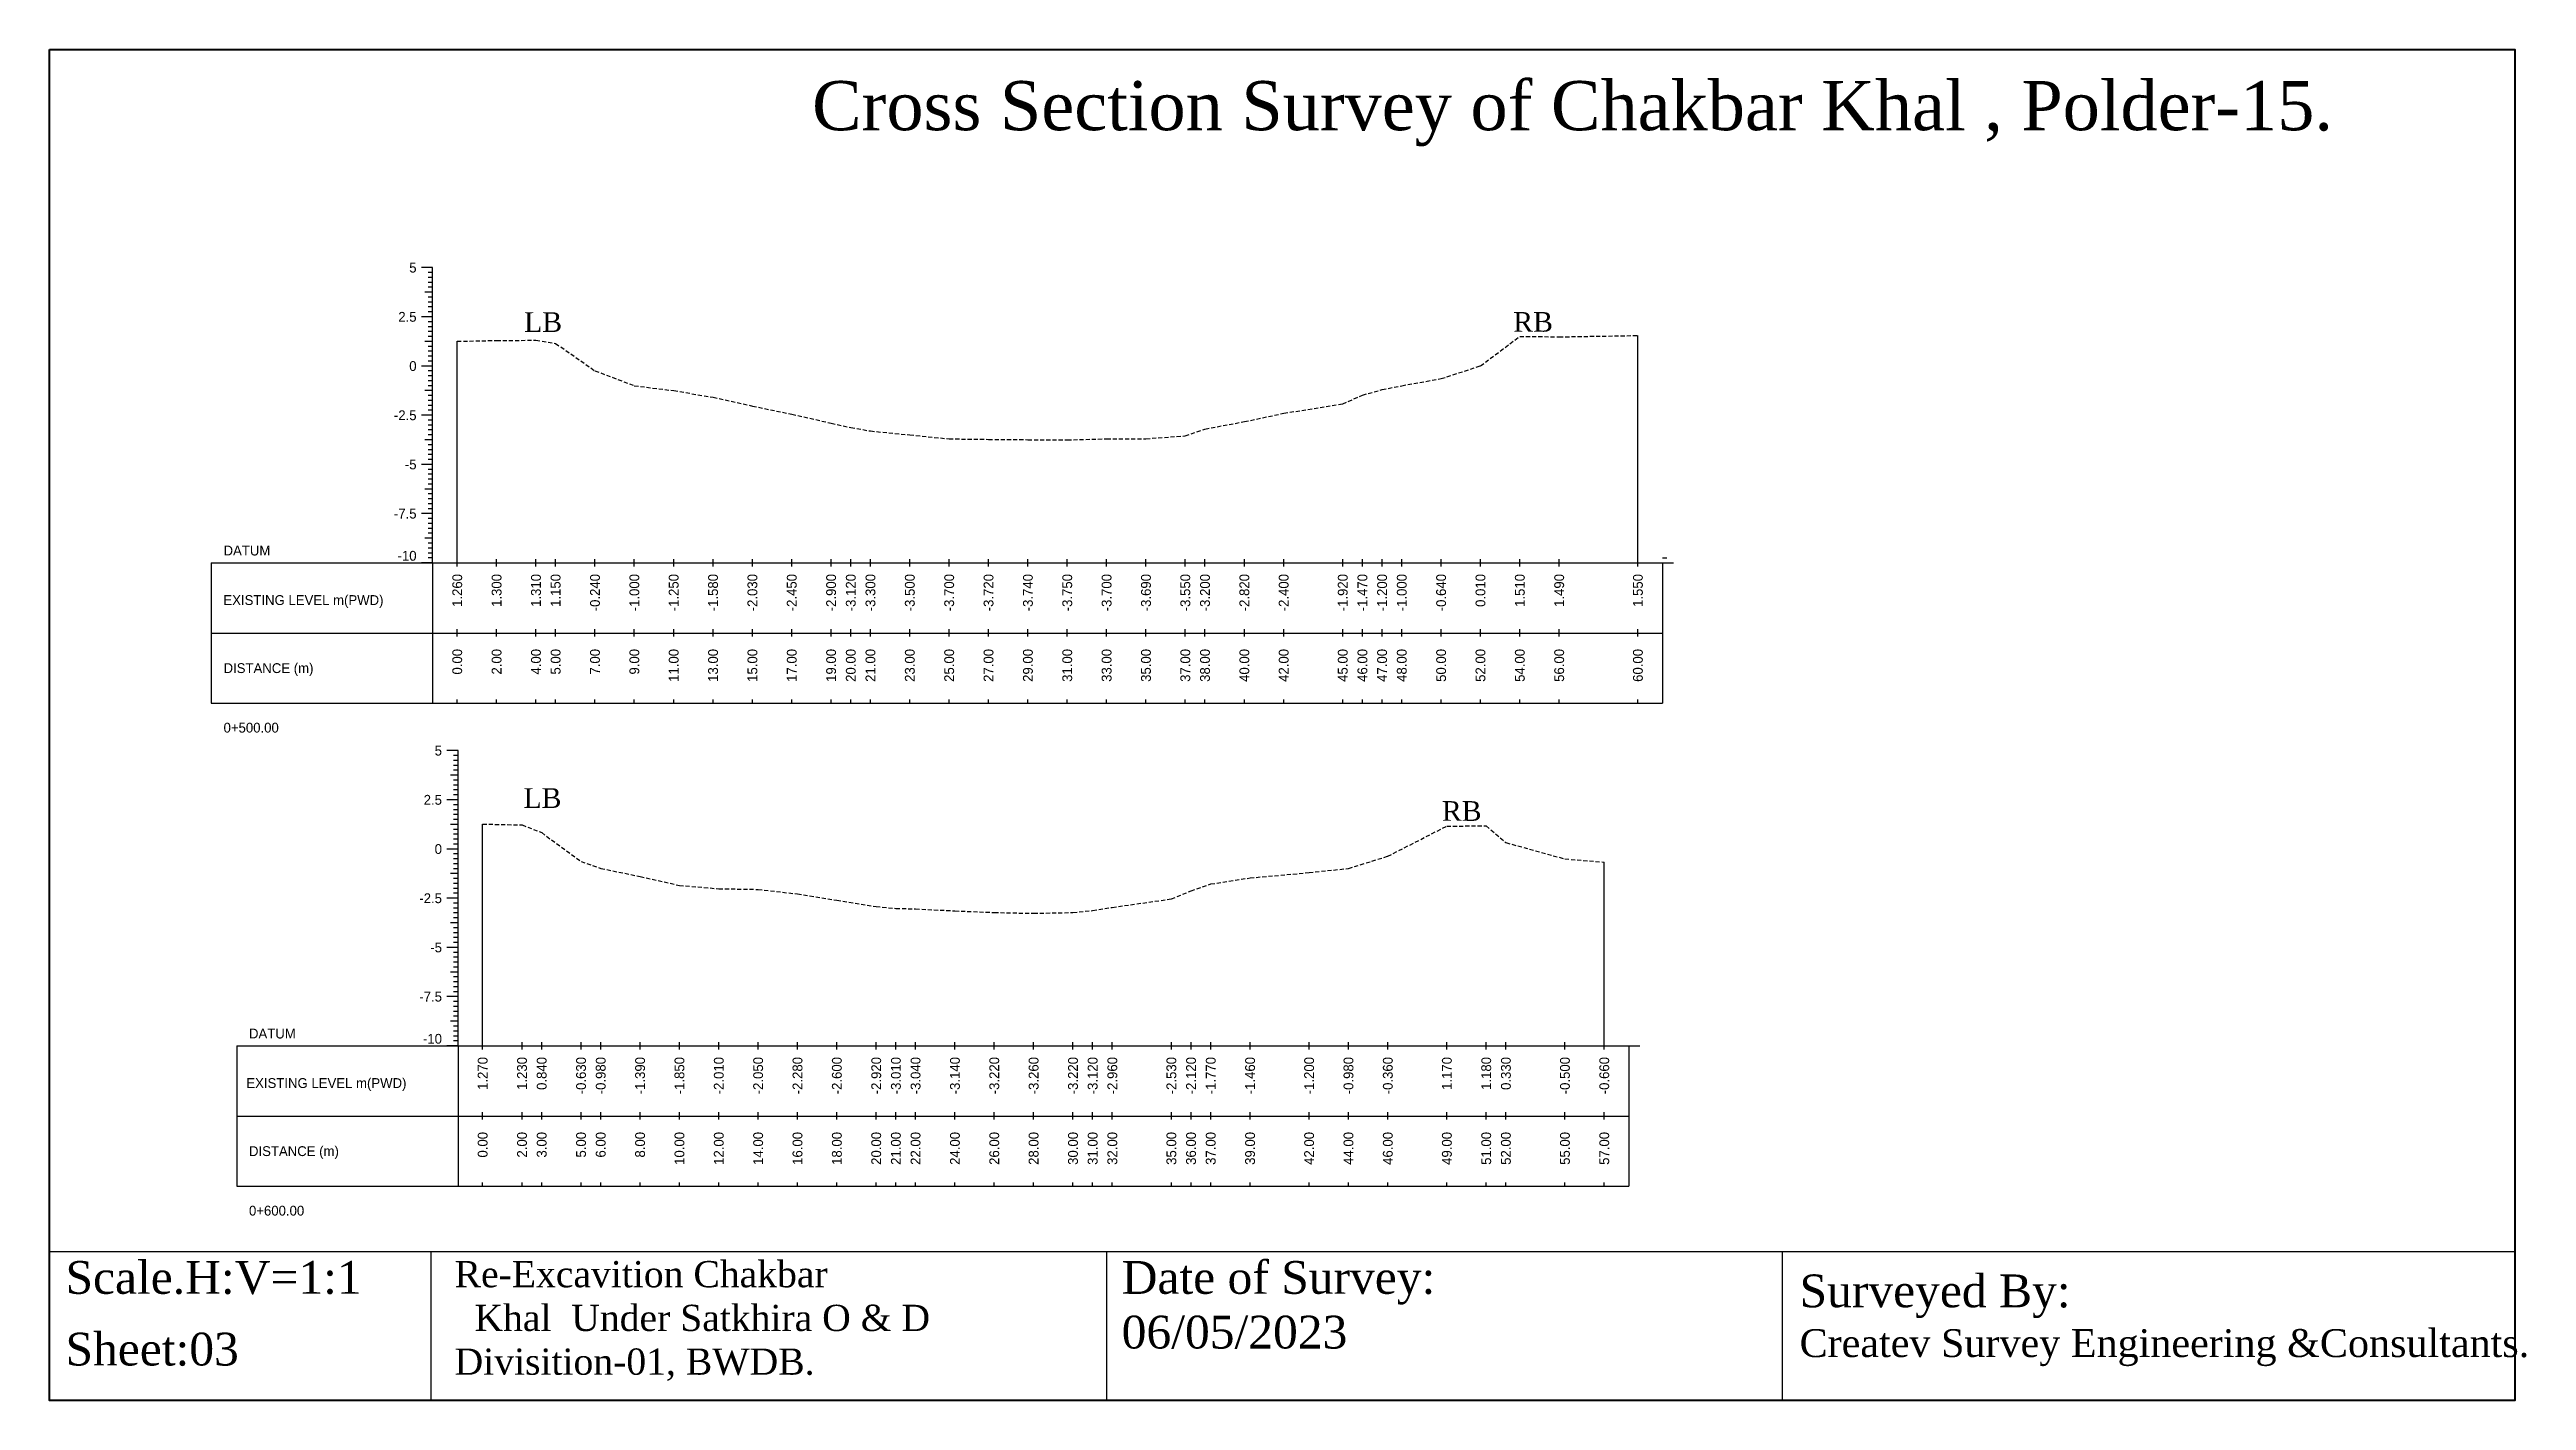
# Model space of a CAD drawing. Header units: inches. Extents: x 6579 to 9220, y -2276 to -1013.
# Drawn here: x 6579.3 to 6730.4, y -1418.6 to -1336.3 of the extents above; entities that cross this region are included whole.
import ezdxf
from ezdxf.enums import TextEntityAlignment as Align

# ---------------------------------------------------------------- set-up
doc = ezdxf.new("R2010")
doc.units = ezdxf.units.IN
doc.header["$MEASUREMENT"] = 0
doc.linetypes.add('HIDDEN', pattern=[0.375, 0.25, -0.125])
doc.layers.add('CS_Drawing', color=7, linetype='Continuous')
doc.layers.add('GL', color=3, linetype='HIDDEN')
doc.styles.add('romans', font='romans.shx')

msp = doc.modelspace()

# ---------------------------------------------------------------- texts
at = {"attachment_point": 1, "style": 'romans'}
for s, insert, char_height, width in [('{\\fTimes New Roman|b0|i0|c0|p18;Cross Section Survey of Chakbar Khal , Polder-15.}', (6625.85, -1338.17), 3, 89.3868), ('{\\fTimes New Roman|b0|i0|c0|p18;LB}', (6608.29, -1352.27), 1.2, 316.087), ('{\\fTimes New Roman|b0|i0|c0|p18;RB}', (6668.61, -1352.26), 1.2, 316.087), ('{\\fTimes New Roman|b0|i0|c0|p18;LB}', (6608.25, -1381.29), 1.2, 316.087), ('{\\fTimes New Roman|b0|i0|c0|p18;RB}', (6664.26, -1382.08), 1.2, 316.087), ('{\\fTimes New Roman|b0|i0|c0|p18;Scale.H:V=1:1}', (6580.32, -1410.12), 2, 22.2708), ('{\\fTimes New Roman|b0|i0|c0|p18;Re-Excavition Chakbar \\P  Khal  Under Satkhira O & D    Divisition-01, BWDB.}', (6604.05, -1410.12), 1.6, 38.8405), ('{\\fTimes New Roman|b0|i0|c0|p18;Date of Survey: 06/05/2023}', (6644.73, -1410.12), 2, 22.2708), ('{\\fTimes New Roman|b0|i0|c0|p18;Surveyed By:                                     \\H0.85x;Createv Survey Engineering &Consultants.}', (6686.07, -1410.94), 2, 45.2193), ('{\\fTimes New Roman|b0|i0|c0|p18;Sheet:03}', (6580.32, -1414.49), 2, 38.8405)]:
    msp.add_mtext(s, dxfattribs=dict(at, insert=insert, char_height=char_height, width=width))
at = {"layer": 'CS_Drawing'}
for s, p in [('5', (6601.73, -1349.55)), ('2.5', (6601.73, -1352.55)), ('0', (6601.73, -1355.55)), ('-2.5', (6601.73, -1358.55)), ('-5', (6601.73, -1361.55)), ('-7.5', (6601.73, -1364.55)), ('5', (6603.28, -1379)), ('2.5', (6603.28, -1382)), ('0', (6603.28, -1385)), ('-2.5', (6603.28, -1388)), ('-5', (6603.28, -1391)), ('-7.5', (6603.28, -1394))]:
    msp.add_text(s, height=0.6, dxfattribs=at).set_placement(p, align=Align.MIDDLE_RIGHT)
for s, p in [('DATUM', (6589.96, -1366.8)), ('EXISTING LEVEL m(PWD)', (6589.95, -1369.82)), ('DISTANCE (m)', (6589.96, -1373.97)), ('0+500.00', (6589.96, -1377.6)), ('DATUM', (6591.51, -1396.25)), ('EXISTING LEVEL m(PWD)', (6591.35, -1399.27)), ('DISTANCE (m)', (6591.51, -1403.42)), ('0+600.00', (6591.51, -1407.05))]:
    msp.add_text(s, height=0.6, dxfattribs=at).set_placement(p, align=Align.MIDDLE_LEFT)
for p in [(6601.73, -1367.42), (6603.28, -1396.87)]:
    msp.add_text('-10', height=0.6, dxfattribs=at).set_placement(p, align=Align.RIGHT)
for s, p in [('1.260', (6604.21, -1368.23)), ('1.300', (6606.61, -1368.23)), ('1.310', (6609.01, -1368.23)), ('1.150', (6610.21, -1368.23)), ('-0.240', (6612.61, -1368.23)), ('-1.000', (6615.01, -1368.23)), ('-1.250', (6617.41, -1368.23)), ('-1.580', (6619.81, -1368.23)), ('-2.030', (6622.21, -1368.23)), ('-2.450', (6624.61, -1368.23)), ('-2.900', (6627.01, -1368.23)), ('-3.120', (6628.21, -1368.23)), ('-3.300', (6629.41, -1368.23)), ('-3.500', (6631.81, -1368.23)), ('-3.700', (6634.21, -1368.23)), ('-3.720', (6636.61, -1368.23)), ('-3.740', (6639.01, -1368.23)), ('-3.750', (6641.41, -1368.23)), ('-3.700', (6643.81, -1368.23)), ('-3.690', (6646.21, -1368.23)), ('-3.550', (6648.61, -1368.23)), ('-3.200', (6649.81, -1368.23)), ('-2.820', (6652.21, -1368.23)), ('-2.400', (6654.61, -1368.23)), ('-1.920', (6658.21, -1368.23)), ('-1.470', (6659.41, -1368.23)), ('-1.200', (6660.61, -1368.23)), ('-1.000', (6661.81, -1368.23)), ('-0.640', (6664.21, -1368.23)), ('0.010', (6666.61, -1368.23)), ('1.510', (6669.01, -1368.23)), ('1.490', (6671.41, -1368.23)), ('1.550', (6676.21, -1368.23)), ('0.00', (6604.21, -1372.8)), ('2.00', (6606.61, -1372.8)), ('4.00', (6609.01, -1372.8)), ('5.00', (6610.21, -1372.8)), ('7.00', (6612.61, -1372.8)), ('9.00', (6615.01, -1372.8)), ('11.00', (6617.41, -1372.8)), ('13.00', (6619.81, -1372.8)), ('15.00', (6622.21, -1372.8)), ('17.00', (6624.61, -1372.8)), ('19.00', (6627.01, -1372.8)), ('20.00', (6628.21, -1372.8)), ('21.00', (6629.41, -1372.8)), ('23.00', (6631.81, -1372.8)), ('25.00', (6634.21, -1372.8)), ('27.00', (6636.61, -1372.8)), ('29.00', (6639.01, -1372.8)), ('31.00', (6641.41, -1372.8)), ('33.00', (6643.81, -1372.8)), ('35.00', (6646.21, -1372.8)), ('37.00', (6648.61, -1372.8)), ('38.00', (6649.81, -1372.8)), ('40.00', (6652.21, -1372.8)), ('42.00', (6654.61, -1372.8)), ('45.00', (6658.21, -1372.8)), ('46.00', (6659.41, -1372.8)), ('47.00', (6660.61, -1372.8)), ('48.00', (6661.81, -1372.8)), ('50.00', (6664.21, -1372.8)), ('52.00', (6666.61, -1372.8)), ('54.00', (6669.01, -1372.8)), ('56.00', (6671.41, -1372.8)), ('60.00', (6676.21, -1372.8)), ('1.270', (6605.76, -1397.68)), ('1.230', (6608.16, -1397.68)), ('0.840', (6609.36, -1397.68)), ('-0.630', (6611.76, -1397.68)), ('-0.980', (6612.96, -1397.68)), ('-1.390', (6615.36, -1397.68)), ('-1.850', (6617.76, -1397.68)), ('-2.010', (6620.16, -1397.68)), ('-2.050', (6622.56, -1397.68)), ('-2.280', (6624.96, -1397.68)), ('-2.600', (6627.36, -1397.68)), ('-2.920', (6629.76, -1397.68)), ('-3.010', (6630.96, -1397.68)), ('-3.040', (6632.16, -1397.68)), ('-3.140', (6634.56, -1397.68)), ('-3.220', (6636.96, -1397.68)), ('-3.260', (6639.36, -1397.68)), ('-3.220', (6641.76, -1397.68)), ('-3.120', (6642.96, -1397.68)), ('-2.960', (6644.16, -1397.68)), ('-2.530', (6647.76, -1397.68)), ('-2.120', (6648.96, -1397.68)), ('-1.770', (6650.16, -1397.68)), ('-1.460', (6652.56, -1397.68)), ('-1.200', (6656.16, -1397.68)), ('-0.980', (6658.56, -1397.68)), ('-0.360', (6660.96, -1397.68)), ('1.170', (6664.56, -1397.68)), ('1.180', (6666.96, -1397.68)), ('0.330', (6668.16, -1397.68)), ('-0.500', (6671.76, -1397.68)), ('-0.660', (6674.16, -1397.68)), ('0.00', (6605.76, -1402.25)), ('2.00', (6608.16, -1402.25)), ('3.00', (6609.36, -1402.25)), ('5.00', (6611.76, -1402.25)), ('6.00', (6612.96, -1402.25)), ('8.00', (6615.36, -1402.25)), ('10.00', (6617.76, -1402.25)), ('12.00', (6620.16, -1402.25)), ('14.00', (6622.56, -1402.25)), ('16.00', (6624.96, -1402.25)), ('18.00', (6627.36, -1402.25)), ('20.00', (6629.76, -1402.25)), ('21.00', (6630.96, -1402.25)), ('22.00', (6632.16, -1402.25)), ('24.00', (6634.56, -1402.25)), ('26.00', (6636.96, -1402.25)), ('28.00', (6639.36, -1402.25)), ('30.00', (6641.76, -1402.25)), ('31.00', (6642.96, -1402.25)), ('32.00', (6644.16, -1402.25)), ('35.00', (6647.76, -1402.25)), ('36.00', (6648.96, -1402.25)), ('37.00', (6650.16, -1402.25)), ('39.00', (6652.56, -1402.25)), ('42.00', (6656.16, -1402.25)), ('44.00', (6658.56, -1402.25)), ('46.00', (6660.96, -1402.25)), ('49.00', (6664.56, -1402.25)), ('51.00', (6666.96, -1402.25)), ('52.00', (6668.16, -1402.25)), ('55.00', (6671.76, -1402.25)), ('57.00', (6674.16, -1402.25))]:
    msp.add_text(s, height=0.6, rotation=90, dxfattribs=at).set_placement(p, align=Align.MIDDLE_RIGHT)

# ---------------------------------------------------------------- linework, layer by layer
at = {"color": 4, "lineweight": 40}
msp.add_lwpolyline([(6579.35, -1336.25), (6729.69, -1336.25), (6729.69, -1418.62), (6579.35, -1418.62)], close=True, dxfattribs=at)
for points in [[(6729.69, -1336.25), (6729.69, -1418.62)], [(6579.35, -1409.54), (6729.69, -1409.54)], [(6579.35, -1409.54), (6579.35, -1418.62)], [(6602.59, -1409.54), (6602.59, -1418.62)], [(6643.8, -1409.54), (6643.8, -1418.62)], [(6685, -1409.54), (6685, -1418.62)]]:
    msp.add_lwpolyline(points)
at = {"layer": 'CS_Drawing'}
for p, q in [((6602.71, -1349.55), (6602.03, -1349.55)), ((6602.71, -1349.55), (6602.24, -1349.55)), ((6602.71, -1349.55), (6602.44, -1349.55)), ((6602.71, -1349.85), (6602.44, -1349.85)), ((6602.71, -1350.15), (6602.44, -1350.15)), ((6602.71, -1367.55), (6602.71, -1349.55)), ((6602.71, -1351.05), (6602.24, -1351.05)), ((6602.71, -1350.45), (6602.44, -1350.45)), ((6602.71, -1350.75), (6602.44, -1350.75)), ((6602.71, -1351.05), (6602.44, -1351.05)), ((6602.71, -1351.35), (6602.44, -1351.35)), ((6602.71, -1351.65), (6602.44, -1351.65)), ((6602.71, -1352.55), (6602.03, -1352.55)), ((6602.71, -1352.55), (6602.24, -1352.55)), ((6602.71, -1351.95), (6602.44, -1351.95)), ((6602.71, -1352.25), (6602.44, -1352.25)), ((6602.71, -1352.55), (6602.44, -1352.55)), ((6602.71, -1352.85), (6602.44, -1352.85)), ((6602.71, -1353.15), (6602.44, -1353.15)), ((6602.71, -1354.05), (6602.24, -1354.05)), ((6602.71, -1353.45), (6602.44, -1353.45)), ((6602.71, -1353.75), (6602.44, -1353.75)), ((6602.71, -1354.05), (6602.44, -1354.05)), ((6602.71, -1354.35), (6602.44, -1354.35)), ((6602.71, -1354.65), (6602.44, -1354.65)), ((6604.21, -1367.55), (6604.21, -1354.04)), ((6676.21, -1367.55), (6676.21, -1353.69)), ((6602.71, -1355.55), (6602.03, -1355.55)), ((6602.71, -1355.55), (6602.24, -1355.55)), ((6602.71, -1354.95), (6602.44, -1354.95)), ((6602.71, -1355.25), (6602.44, -1355.25)), ((6602.71, -1355.55), (6602.44, -1355.55)), ((6602.71, -1355.85), (6602.44, -1355.85)), ((6602.71, -1356.15), (6602.44, -1356.15)), ((6602.71, -1357.05), (6602.24, -1357.05)), ((6602.71, -1356.45), (6602.44, -1356.45)), ((6602.71, -1356.75), (6602.44, -1356.75)), ((6602.71, -1357.05), (6602.44, -1357.05)), ((6602.71, -1357.35), (6602.44, -1357.35)), ((6602.71, -1357.65), (6602.44, -1357.65)), ((6602.71, -1358.55), (6602.03, -1358.55)), ((6602.71, -1358.55), (6602.24, -1358.55)), ((6602.71, -1357.95), (6602.44, -1357.95)), ((6602.71, -1358.25), (6602.44, -1358.25)), ((6602.71, -1358.55), (6602.44, -1358.55)), ((6602.71, -1358.85), (6602.44, -1358.85)), ((6602.71, -1359.15), (6602.44, -1359.15)), ((6602.71, -1359.45), (6602.44, -1359.45)), ((6602.71, -1360.05), (6602.24, -1360.05)), ((6602.71, -1359.75), (6602.44, -1359.75)), ((6602.71, -1360.05), (6602.44, -1360.05)), ((6602.71, -1360.35), (6602.44, -1360.35)), ((6602.71, -1360.65), (6602.44, -1360.65)), ((6602.71, -1360.95), (6602.44, -1360.95)), ((6602.71, -1361.55), (6602.03, -1361.55)), ((6602.71, -1361.55), (6602.24, -1361.55)), ((6602.71, -1361.25), (6602.44, -1361.25)), ((6602.71, -1361.55), (6602.44, -1361.55)), ((6602.71, -1361.85), (6602.44, -1361.85)), ((6602.71, -1362.15), (6602.44, -1362.15)), ((6602.71, -1362.45), (6602.44, -1362.45)), ((6602.71, -1363.05), (6602.24, -1363.05)), ((6602.71, -1362.75), (6602.44, -1362.75)), ((6602.71, -1363.05), (6602.44, -1363.05)), ((6602.71, -1363.35), (6602.44, -1363.35)), ((6602.71, -1363.65), (6602.44, -1363.65)), ((6602.71, -1363.95), (6602.44, -1363.95)), ((6602.71, -1364.55), (6602.03, -1364.55)), ((6602.71, -1364.55), (6602.24, -1364.55)), ((6602.71, -1364.25), (6602.44, -1364.25)), ((6602.71, -1364.55), (6602.44, -1364.55)), ((6602.71, -1364.85), (6602.44, -1364.85)), ((6602.71, -1365.15), (6602.44, -1365.15)), ((6602.71, -1365.45), (6602.44, -1365.45)), ((6602.71, -1366.05), (6602.24, -1366.05)), ((6602.71, -1365.75), (6602.44, -1365.75)), ((6602.71, -1366.05), (6602.44, -1366.05)), ((6602.71, -1366.35), (6602.44, -1366.35)), ((6602.71, -1366.65), (6602.44, -1366.65)), ((6602.71, -1366.95), (6602.44, -1366.95)), ((6589.21, -1367.55), (6602.71, -1367.55)), ((6589.21, -1367.55), (6589.21, -1376.1)), ((6602.71, -1367.55), (6602.03, -1367.55)), ((6602.71, -1367.55), (6602.24, -1367.55)), ((6602.71, -1367.25), (6602.44, -1367.25)), ((6602.71, -1367.55), (6602.44, -1367.55)), ((6602.71, -1367.55), (6677.71, -1367.55)), ((6602.71, -1367.55), (6602.71, -1376.1)), ((6604.21, -1367.78), (6604.21, -1367.33)), ((6606.61, -1367.78), (6606.61, -1367.33)), ((6609.01, -1367.78), (6609.01, -1367.33)), ((6610.21, -1367.78), (6610.21, -1367.33)), ((6612.61, -1367.78), (6612.61, -1367.33)), ((6615.01, -1367.78), (6615.01, -1367.33)), ((6617.41, -1367.78), (6617.41, -1367.33)), ((6619.81, -1367.78), (6619.81, -1367.33)), ((6622.21, -1367.78), (6622.21, -1367.33)), ((6624.61, -1367.78), (6624.61, -1367.33)), ((6627.01, -1367.78), (6627.01, -1367.33)), ((6628.21, -1367.78), (6628.21, -1367.33)), ((6629.41, -1367.78), (6629.41, -1367.33)), ((6631.81, -1367.78), (6631.81, -1367.33)), ((6634.21, -1367.78), (6634.21, -1367.33)), ((6636.61, -1367.78), (6636.61, -1367.33)), ((6639.01, -1367.78), (6639.01, -1367.33)), ((6641.41, -1367.78), (6641.41, -1367.33)), ((6643.81, -1367.78), (6643.81, -1367.33)), ((6646.21, -1367.78), (6646.21, -1367.33)), ((6648.61, -1367.78), (6648.61, -1367.33)), ((6649.81, -1367.78), (6649.81, -1367.33)), ((6652.21, -1367.78), (6652.21, -1367.33)), ((6654.61, -1367.78), (6654.61, -1367.33)), ((6658.21, -1367.78), (6658.21, -1367.33)), ((6659.41, -1367.78), (6659.41, -1367.33)), ((6660.61, -1367.78), (6660.61, -1367.33)), ((6661.81, -1367.78), (6661.81, -1367.33)), ((6664.21, -1367.78), (6664.21, -1367.33)), ((6666.61, -1367.78), (6666.61, -1367.33)), ((6669.01, -1367.78), (6669.01, -1367.33)), ((6671.41, -1367.78), (6671.41, -1367.33)), ((6676.21, -1367.78), (6676.21, -1367.33)), ((6677.71, -1367.25), (6677.98, -1367.25)), ((6677.71, -1367.55), (6678.38, -1367.55)), ((6677.71, -1367.55), (6678.18, -1367.55)), ((6677.71, -1367.55), (6677.98, -1367.55)), ((6677.71, -1367.55), (6677.71, -1376.1)), ((6589.21, -1371.83), (6602.71, -1371.83)), ((6602.71, -1371.83), (6677.71, -1371.83)), ((6602.71, -1371.83), (6677.71, -1371.83)), ((6604.21, -1372.05), (6604.21, -1371.6)), ((6606.61, -1372.05), (6606.61, -1371.6)), ((6609.01, -1372.05), (6609.01, -1371.6)), ((6610.21, -1372.05), (6610.21, -1371.6)), ((6612.61, -1372.05), (6612.61, -1371.6)), ((6615.01, -1372.05), (6615.01, -1371.6)), ((6617.41, -1372.05), (6617.41, -1371.6)), ((6619.81, -1372.05), (6619.81, -1371.6)), ((6622.21, -1372.05), (6622.21, -1371.6)), ((6624.61, -1372.05), (6624.61, -1371.6)), ((6627.01, -1372.05), (6627.01, -1371.6)), ((6628.21, -1372.05), (6628.21, -1371.6)), ((6629.41, -1372.05), (6629.41, -1371.6)), ((6631.81, -1372.05), (6631.81, -1371.6)), ((6634.21, -1372.05), (6634.21, -1371.6)), ((6636.61, -1372.05), (6636.61, -1371.6)), ((6639.01, -1372.05), (6639.01, -1371.6)), ((6641.41, -1372.05), (6641.41, -1371.6)), ((6643.81, -1372.05), (6643.81, -1371.6)), ((6646.21, -1372.05), (6646.21, -1371.6)), ((6648.61, -1372.05), (6648.61, -1371.6)), ((6649.81, -1372.05), (6649.81, -1371.6)), ((6652.21, -1372.05), (6652.21, -1371.6)), ((6654.61, -1372.05), (6654.61, -1371.6)), ((6658.21, -1372.05), (6658.21, -1371.6)), ((6659.41, -1372.05), (6659.41, -1371.6)), ((6660.61, -1372.05), (6660.61, -1371.6)), ((6661.81, -1372.05), (6661.81, -1371.6)), ((6664.21, -1372.05), (6664.21, -1371.6)), ((6666.61, -1372.05), (6666.61, -1371.6)), ((6669.01, -1372.05), (6669.01, -1371.6)), ((6671.41, -1372.05), (6671.41, -1371.6)), ((6676.21, -1372.05), (6676.21, -1371.6)), ((6604.21, -1376.1), (6604.21, -1375.88)), ((6606.61, -1376.1), (6606.61, -1375.88)), ((6609.01, -1376.1), (6609.01, -1375.88)), ((6610.21, -1376.1), (6610.21, -1375.88)), ((6612.61, -1376.1), (6612.61, -1375.88)), ((6615.01, -1376.1), (6615.01, -1375.88)), ((6617.41, -1376.1), (6617.41, -1375.88)), ((6619.81, -1376.1), (6619.81, -1375.88)), ((6622.21, -1376.1), (6622.21, -1375.88)), ((6624.61, -1376.1), (6624.61, -1375.88)), ((6627.01, -1376.1), (6627.01, -1375.88)), ((6628.21, -1376.1), (6628.21, -1375.88)), ((6629.41, -1376.1), (6629.41, -1375.88)), ((6631.81, -1376.1), (6631.81, -1375.88)), ((6634.21, -1376.1), (6634.21, -1375.88)), ((6636.61, -1376.1), (6636.61, -1375.88)), ((6639.01, -1376.1), (6639.01, -1375.88)), ((6641.41, -1376.1), (6641.41, -1375.88)), ((6643.81, -1376.1), (6643.81, -1375.88)), ((6646.21, -1376.1), (6646.21, -1375.88)), ((6648.61, -1376.1), (6648.61, -1375.88)), ((6649.81, -1376.1), (6649.81, -1375.88)), ((6652.21, -1376.1), (6652.21, -1375.88)), ((6654.61, -1376.1), (6654.61, -1375.88)), ((6658.21, -1376.1), (6658.21, -1375.88)), ((6659.41, -1376.1), (6659.41, -1375.88)), ((6660.61, -1376.1), (6660.61, -1375.88)), ((6661.81, -1376.1), (6661.81, -1375.88)), ((6664.21, -1376.1), (6664.21, -1375.88)), ((6666.61, -1376.1), (6666.61, -1375.88)), ((6669.01, -1376.1), (6669.01, -1375.88)), ((6671.41, -1376.1), (6671.41, -1375.88)), ((6676.21, -1376.1), (6676.21, -1375.88)), ((6589.21, -1376.1), (6602.71, -1376.1)), ((6602.71, -1376.1), (6677.71, -1376.1)), ((6604.26, -1379), (6603.58, -1379)), ((6604.26, -1379), (6603.79, -1379)), ((6604.26, -1397), (6604.26, -1379)), ((6604.26, -1380.5), (6603.79, -1380.5)), ((6604.26, -1379.3), (6603.99, -1379.3)), ((6604.26, -1379.6), (6603.99, -1379.6)), ((6604.26, -1379.9), (6603.99, -1379.9)), ((6604.26, -1380.2), (6603.99, -1380.2)), ((6604.26, -1380.5), (6603.99, -1380.5)), ((6604.26, -1382), (6603.58, -1382)), ((6604.26, -1382), (6603.79, -1382)), ((6604.26, -1380.8), (6603.99, -1380.8)), ((6604.26, -1381.1), (6603.99, -1381.1)), ((6604.26, -1381.4), (6603.99, -1381.4)), ((6604.26, -1381.7), (6603.99, -1381.7)), ((6604.26, -1382), (6603.99, -1382)), ((6604.26, -1383.5), (6603.79, -1383.5)), ((6604.26, -1382.3), (6603.99, -1382.3)), ((6604.26, -1382.6), (6603.99, -1382.6)), ((6604.26, -1382.9), (6603.99, -1382.9)), ((6604.26, -1383.2), (6603.99, -1383.2)), ((6604.26, -1383.5), (6603.99, -1383.5)), ((6605.76, -1397), (6605.76, -1383.48)), ((6604.26, -1385), (6603.58, -1385)), ((6604.26, -1385), (6603.79, -1385)), ((6604.26, -1383.8), (6603.99, -1383.8)), ((6604.26, -1384.1), (6603.99, -1384.1)), ((6604.26, -1384.4), (6603.99, -1384.4)), ((6604.26, -1384.7), (6603.99, -1384.7)), ((6604.26, -1385), (6603.99, -1385)), ((6604.26, -1386.5), (6603.79, -1386.5)), ((6604.26, -1385.3), (6603.99, -1385.3)), ((6604.26, -1385.6), (6603.99, -1385.6)), ((6604.26, -1385.9), (6603.99, -1385.9)), ((6604.26, -1386.2), (6603.99, -1386.2)), ((6604.26, -1386.5), (6603.99, -1386.5)), ((6674.16, -1397), (6674.16, -1385.8)), ((6604.26, -1388), (6603.58, -1388)), ((6604.26, -1388), (6603.79, -1388)), ((6604.26, -1386.8), (6603.99, -1386.8)), ((6604.26, -1387.1), (6603.99, -1387.1)), ((6604.26, -1387.4), (6603.99, -1387.4)), ((6604.26, -1387.7), (6603.99, -1387.7)), ((6604.26, -1388), (6603.99, -1388)), ((6604.26, -1389.5), (6603.79, -1389.5)), ((6604.26, -1388.3), (6603.99, -1388.3)), ((6604.26, -1388.6), (6603.99, -1388.6)), ((6604.26, -1388.9), (6603.99, -1388.9)), ((6604.26, -1389.2), (6603.99, -1389.2)), ((6604.26, -1389.5), (6603.99, -1389.5)), ((6604.26, -1391), (6603.58, -1391)), ((6604.26, -1391), (6603.79, -1391)), ((6604.26, -1389.8), (6603.99, -1389.8)), ((6604.26, -1390.1), (6603.99, -1390.1)), ((6604.26, -1390.4), (6603.99, -1390.4)), ((6604.26, -1390.7), (6603.99, -1390.7)), ((6604.26, -1391), (6603.99, -1391)), ((6604.26, -1392.5), (6603.79, -1392.5)), ((6604.26, -1391.3), (6603.99, -1391.3)), ((6604.26, -1391.6), (6603.99, -1391.6)), ((6604.26, -1391.9), (6603.99, -1391.9)), ((6604.26, -1392.2), (6603.99, -1392.2)), ((6604.26, -1392.5), (6603.99, -1392.5)), ((6604.26, -1394), (6603.58, -1394)), ((6604.26, -1394), (6603.79, -1394)), ((6604.26, -1392.8), (6603.99, -1392.8)), ((6604.26, -1393.1), (6603.99, -1393.1)), ((6604.26, -1393.4), (6603.99, -1393.4)), ((6604.26, -1393.7), (6603.99, -1393.7)), ((6604.26, -1394), (6603.99, -1394)), ((6604.26, -1395.5), (6603.79, -1395.5)), ((6604.26, -1394.3), (6603.99, -1394.3)), ((6604.26, -1394.6), (6603.99, -1394.6)), ((6604.26, -1394.9), (6603.99, -1394.9)), ((6604.26, -1395.2), (6603.99, -1395.2)), ((6604.26, -1395.5), (6603.99, -1395.5)), ((6590.76, -1397), (6604.26, -1397)), ((6590.76, -1397), (6590.76, -1405.55)), ((6604.26, -1397), (6603.58, -1397)), ((6604.26, -1397), (6603.79, -1397)), ((6604.26, -1395.8), (6603.99, -1395.8)), ((6604.26, -1396.1), (6603.99, -1396.1)), ((6604.26, -1396.4), (6603.99, -1396.4)), ((6604.26, -1396.7), (6603.99, -1396.7)), ((6604.26, -1397), (6603.99, -1397)), ((6604.26, -1397), (6675.66, -1397)), ((6604.26, -1397), (6604.26, -1405.55)), ((6605.76, -1397.23), (6605.76, -1396.78)), ((6608.16, -1397.23), (6608.16, -1396.78)), ((6609.36, -1397.23), (6609.36, -1396.78)), ((6611.76, -1397.23), (6611.76, -1396.78)), ((6612.96, -1397.23), (6612.96, -1396.78)), ((6615.36, -1397.23), (6615.36, -1396.78)), ((6617.76, -1397.23), (6617.76, -1396.78)), ((6620.16, -1397.23), (6620.16, -1396.78)), ((6622.56, -1397.23), (6622.56, -1396.78)), ((6624.96, -1397.23), (6624.96, -1396.78)), ((6627.36, -1397.23), (6627.36, -1396.78)), ((6629.76, -1397.23), (6629.76, -1396.78)), ((6630.96, -1397.23), (6630.96, -1396.78)), ((6632.16, -1397.23), (6632.16, -1396.78)), ((6634.56, -1397.23), (6634.56, -1396.78)), ((6636.96, -1397.23), (6636.96, -1396.78)), ((6639.36, -1397.23), (6639.36, -1396.78)), ((6641.76, -1397.23), (6641.76, -1396.78)), ((6642.96, -1397.23), (6642.96, -1396.78)), ((6644.16, -1397.23), (6644.16, -1396.78)), ((6647.76, -1397.23), (6647.76, -1396.78)), ((6648.96, -1397.23), (6648.96, -1396.78)), ((6650.16, -1397.23), (6650.16, -1396.78)), ((6652.56, -1397.23), (6652.56, -1396.78)), ((6656.16, -1397.23), (6656.16, -1396.78)), ((6658.56, -1397.23), (6658.56, -1396.78)), ((6660.96, -1397.23), (6660.96, -1396.78)), ((6664.56, -1397.23), (6664.56, -1396.78)), ((6666.96, -1397.23), (6666.96, -1396.78)), ((6668.16, -1397.23), (6668.16, -1396.78)), ((6671.76, -1397.23), (6671.76, -1396.78)), ((6674.16, -1397.23), (6674.16, -1396.78)), ((6675.66, -1397), (6676.33, -1397)), ((6675.66, -1397), (6676.13, -1397)), ((6675.66, -1397), (6675.93, -1397)), ((6675.66, -1397), (6675.66, -1405.55)), ((6590.76, -1401.28), (6604.26, -1401.28)), ((6604.26, -1401.28), (6675.66, -1401.28)), ((6604.26, -1401.28), (6675.66, -1401.28)), ((6605.76, -1401.5), (6605.76, -1401.05)), ((6608.16, -1401.5), (6608.16, -1401.05)), ((6609.36, -1401.5), (6609.36, -1401.05)), ((6611.76, -1401.5), (6611.76, -1401.05)), ((6612.96, -1401.5), (6612.96, -1401.05)), ((6615.36, -1401.5), (6615.36, -1401.05)), ((6617.76, -1401.5), (6617.76, -1401.05)), ((6620.16, -1401.5), (6620.16, -1401.05)), ((6622.56, -1401.5), (6622.56, -1401.05)), ((6624.96, -1401.5), (6624.96, -1401.05)), ((6627.36, -1401.5), (6627.36, -1401.05)), ((6629.76, -1401.5), (6629.76, -1401.05)), ((6630.96, -1401.5), (6630.96, -1401.05)), ((6632.16, -1401.5), (6632.16, -1401.05)), ((6634.56, -1401.5), (6634.56, -1401.05)), ((6636.96, -1401.5), (6636.96, -1401.05)), ((6639.36, -1401.5), (6639.36, -1401.05)), ((6641.76, -1401.5), (6641.76, -1401.05)), ((6642.96, -1401.5), (6642.96, -1401.05)), ((6644.16, -1401.5), (6644.16, -1401.05)), ((6647.76, -1401.5), (6647.76, -1401.05)), ((6648.96, -1401.5), (6648.96, -1401.05)), ((6650.16, -1401.5), (6650.16, -1401.05)), ((6652.56, -1401.5), (6652.56, -1401.05)), ((6656.16, -1401.5), (6656.16, -1401.05)), ((6658.56, -1401.5), (6658.56, -1401.05)), ((6660.96, -1401.5), (6660.96, -1401.05)), ((6664.56, -1401.5), (6664.56, -1401.05)), ((6666.96, -1401.5), (6666.96, -1401.05)), ((6668.16, -1401.5), (6668.16, -1401.05)), ((6671.76, -1401.5), (6671.76, -1401.05)), ((6674.16, -1401.5), (6674.16, -1401.05)), ((6590.76, -1405.55), (6604.26, -1405.55)), ((6604.26, -1405.55), (6675.66, -1405.55)), ((6605.76, -1405.55), (6605.76, -1405.33)), ((6608.16, -1405.55), (6608.16, -1405.33)), ((6609.36, -1405.55), (6609.36, -1405.33)), ((6611.76, -1405.55), (6611.76, -1405.33)), ((6612.96, -1405.55), (6612.96, -1405.33)), ((6615.36, -1405.55), (6615.36, -1405.33)), ((6617.76, -1405.55), (6617.76, -1405.33)), ((6620.16, -1405.55), (6620.16, -1405.33)), ((6622.56, -1405.55), (6622.56, -1405.33)), ((6624.96, -1405.55), (6624.96, -1405.33)), ((6627.36, -1405.55), (6627.36, -1405.33)), ((6629.76, -1405.55), (6629.76, -1405.33)), ((6630.96, -1405.55), (6630.96, -1405.33)), ((6632.16, -1405.55), (6632.16, -1405.33)), ((6634.56, -1405.55), (6634.56, -1405.33)), ((6636.96, -1405.55), (6636.96, -1405.33)), ((6639.36, -1405.55), (6639.36, -1405.33)), ((6641.76, -1405.55), (6641.76, -1405.33)), ((6642.96, -1405.55), (6642.96, -1405.33)), ((6644.16, -1405.55), (6644.16, -1405.33)), ((6647.76, -1405.55), (6647.76, -1405.33)), ((6648.96, -1405.55), (6648.96, -1405.33)), ((6650.16, -1405.55), (6650.16, -1405.33)), ((6652.56, -1405.55), (6652.56, -1405.33)), ((6656.16, -1405.55), (6656.16, -1405.33)), ((6658.56, -1405.55), (6658.56, -1405.33)), ((6660.96, -1405.55), (6660.96, -1405.33)), ((6664.56, -1405.55), (6664.56, -1405.33)), ((6666.96, -1405.55), (6666.96, -1405.33)), ((6668.16, -1405.55), (6668.16, -1405.33)), ((6671.76, -1405.55), (6671.76, -1405.33)), ((6674.16, -1405.55), (6674.16, -1405.33))]:
    msp.add_line(p, q, dxfattribs=at)
at = {"layer": 'GL'}
for points in [[(6604.21, -1354.04), (6606.61, -1353.99), (6609.01, -1353.98), (6610.21, -1354.17), (6612.61, -1355.84), (6615.01, -1356.75), (6617.41, -1357.05), (6619.81, -1357.45), (6622.21, -1357.99), (6624.61, -1358.49), (6627.01, -1359.03), (6628.21, -1359.3), (6629.41, -1359.51), (6631.81, -1359.75), (6634.21, -1359.99), (6636.61, -1360.02), (6639.01, -1360.04), (6641.41, -1360.05), (6643.81, -1359.99), (6646.21, -1359.98), (6648.61, -1359.81), (6649.81, -1359.39), (6652.21, -1358.94), (6654.61, -1358.43), (6658.21, -1357.86), (6659.41, -1357.32), (6660.61, -1356.99), (6661.81, -1356.75), (6664.21, -1356.32), (6666.61, -1355.54), (6669.01, -1353.74), (6671.41, -1353.77), (6676.21, -1353.69)], [(6605.76, -1383.48), (6608.16, -1383.53), (6609.36, -1384), (6611.76, -1385.76), (6612.96, -1386.18), (6615.36, -1386.67), (6617.76, -1387.22), (6620.16, -1387.42), (6622.56, -1387.46), (6624.96, -1387.74), (6627.36, -1388.12), (6629.76, -1388.51), (6630.96, -1388.62), (6632.16, -1388.65), (6634.56, -1388.77), (6636.96, -1388.87), (6639.36, -1388.92), (6641.76, -1388.87), (6642.96, -1388.75), (6644.16, -1388.56), (6647.76, -1388.04), (6648.96, -1387.55), (6650.16, -1387.13), (6652.56, -1386.76), (6656.16, -1386.44), (6658.56, -1386.18), (6660.96, -1385.44), (6664.56, -1383.6), (6666.96, -1383.59), (6668.16, -1384.61), (6671.76, -1385.6), (6674.16, -1385.8)]]:
    msp.add_lwpolyline(points, dxfattribs=at)

msp.set_redraw_order([(e.dxf.handle, doc.entitydb.next_handle()) for e in msp.query("TEXT MTEXT ATTDEF DIMENSION ARC_DIMENSION")])  # texts and dimensions are drawn at this point

doc.saveas('drawing.dxf')
